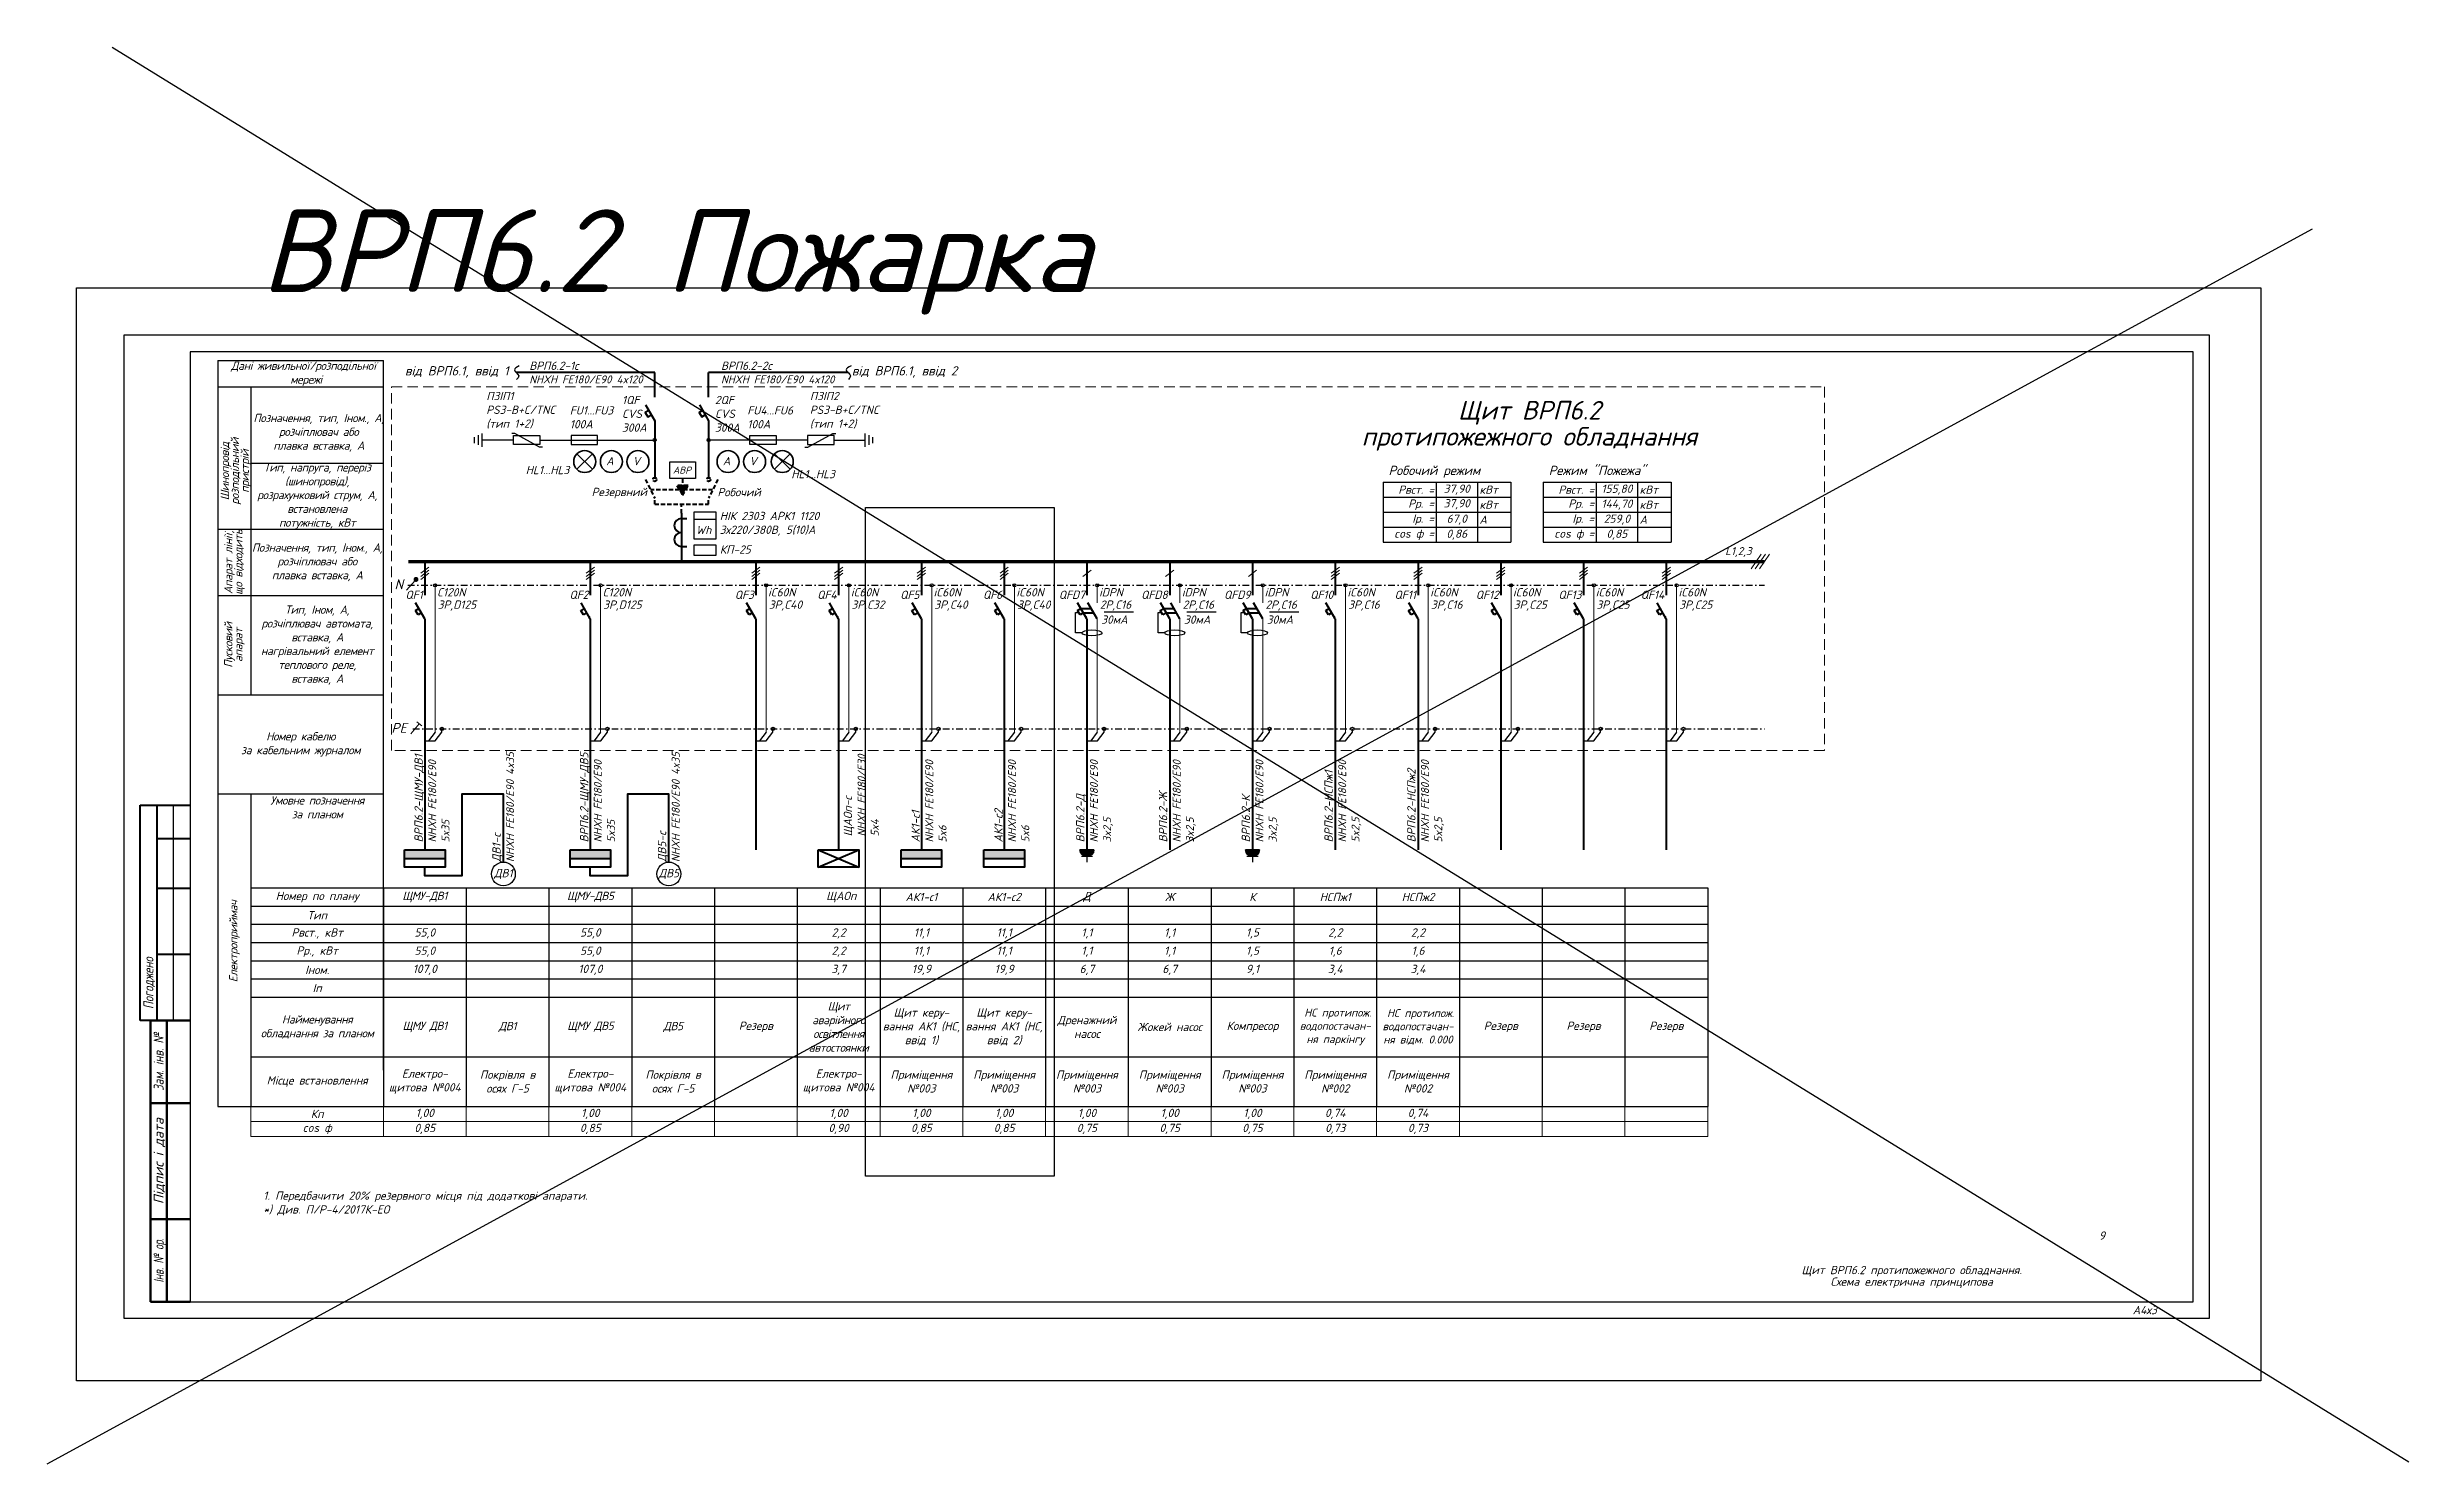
# Model space of a CAD drawing. Header units: millimetres. Extents: x -122434 to 1506205, y -201405 to 386015.
# Drawn here: x 595480 to 666810, y 194990 to 237790 of the extents above; entities that cross this region are included whole.
import ezdxf
from ezdxf.enums import TextEntityAlignment as Align

# ---------------------------------------------------------------- set-up
doc = ezdxf.new("R2010")
doc.units = ezdxf.units.MM
doc.linetypes.add('DASHDOTX2', pattern=[2, 1, -0.5, 0, -0.5])
doc.linetypes.add('DASHED', pattern=[9.525, 6.35, -3.175])
doc.layers.get('Defpoints').update_dxf_attribs({"color": 4})
doc.layers.add('Cхема', color=7, linetype='Continuous')
doc.layers.add('Схема', color=7, linetype='Continuous')
doc.layers.add('Рамка внешняя', color=4, linetype='Continuous', lineweight=30, plot=False)
doc.styles.add('GOST 2.304', font='isocpeui.ttf')
doc.styles.add('ICO', font='isocpeui.ttf')
doc.styles.add('ГОСТ 2.304', font='isocpeui.ttf')
doc.styles.add('СГЕНЕРИР_СТИЛЬ_7', font='isocpeui.ttf')

msp = doc.modelspace()

# ---------------------------------------------------------------- texts
at = {"color": 3, "lineweight": 40, "style": 'GOST 2.304'}
msp.add_text('ВРП6.2 Пожарка', height=2500, dxfattribs=at).set_placement((601936, 230390))
at = {"color": 0, "lineweight": 40, "style": 'ГОСТ 2.304'}
for s, p in [('від ВРП6.1, ввід 1', (606284, 227872, 0)), ('від ВРП6.1, ввід 2', (619782, 227872, 0))]:
    msp.add_text(s, height=281.25, dxfattribs=at).set_placement(p)
at = {"color": 7, "lineweight": 40, "style": 'ГОСТ 2.304'}
for s, p in [('А', (612362, 225161, 0)), ('V', (613163, 225161, 0)), ('А', (615886, 225161, 0)), ('V', (616688, 225161, 0)), ('HL1...HL3', (609933, 224890, 0)), ('HL1...HL3', (617955, 224767, 0)), ('Wh', (615075, 223079, 0))]:
    msp.add_text(s, height=250, dxfattribs=at).set_placement(p)
at = {"lineweight": 40, "style": 'ГОСТ 2.304'}
for s, p in [('Робочий режим', (635994, 224863, 0)), ('Режим "Пожежа"', (640832, 224863, 0))]:
    msp.add_text(s, height=281.25, dxfattribs=at).set_placement(p)
at = {"color": 0, "lineweight": 9, "style": 'ICO'}
for s, height, p in [('L1,2,3', 243.1, (646162, 222444, 0)), ('N', 300, (605970, 221413, 0)), ('PE', 300, (605877, 217075, 0))]:
    msp.add_text(s, height=height, dxfattribs=at).set_placement(p)
at = {"color": 7, "linetype": 'Continuous', "char_height": 250, "style": 'ГОСТ 2.304'}
for s, insert, width, attachment_point in [('{\\T0.95;Дані живильної/розподільної\\P мережі}', (603224, 227924, 0), 5000, 5), ('{\\C256;ПЗІП1\\PPS3-B+C/TNC\\P(тип 1+2)}', (608741, 226822, 0), 4000, 4), ('{\\C256;FU1...FU3\\P100А }', (611264, 226608, 0), 1387.26, 4), ('{\\C256;FU4...FU6\\P100А }', (616625, 226608, 0), 1387.26, 4), ('{\\C256;ПЗІП2\\PPS3-B+C/TNC\\P(тип 1+2)}', (618515, 226822, 0), 4000, 4), ('{\\T0.95;Позначення, тип, Iном., А, розчіплювач або \\Pплавка вставка, А}', (603679, 226142, 0), 4089.88, 5), ('{\\T0.95;Тип, напруга, переріз (шинопровід), розрахунковий струм, А, встановлена \\Pпотужність, кВт}', (603634, 224227, 0), 4000, 5), ('{\\T0.95;Позначення, тип, Iном., А, розчіплювач або \\Pплавка вставка, А}', (603634, 222227, 0), 4000, 5), ('{\\T0.95;Тип, Iном, А,\\Pрозчіплювач автомата,\\Pвставка, А\\Pнагрівальний елемент теплового реле,\\Pвставка, А}', (603634, 219727, 0), 4000, 5), ('{\\T0.95;Номер кабелю \\Pза кабельним журналом}', (603134, 216727, 0), 5000, 5), ('{\\T0.95;Умовне позначення \\Pза планом}', (603634, 214824, 0), 4000, 5)]:
    msp.add_mtext(s, dxfattribs=dict(at, insert=insert, width=width, attachment_point=attachment_point))
at = {"color": 2, "linetype": 'Continuous', "char_height": 250, "attachment_point": 4, "style": 'ГОСТ 2.304'}
for s, insert, width in [('{\\C256;ВРП6.2-1с\\H0.95833x;\\PNHXH FE180/E90 4x120}', (610041, 227962, 0), 5211.93), ('{\\C256;ВРП6.2-2с\\H0.95833x;\\PNHXH FE180/E90 4x120}', (615832, 227962, 0), 5211.93), ('{\\C256;1QF\\PCVS\\P300А}', (612841, 226714, 0), 4000), ('{\\C256;2QF\\PCVS\\P300А}', (615649, 226714, 0), 4000)]:
    msp.add_mtext(s, dxfattribs=dict(at, insert=insert, width=width))
at = {"color": 0, "lineweight": 40, "insert": (640247, 226351, 0), "char_height": 562.5, "width": 12154.15, "attachment_point": 5, "line_spacing_factor": 0.84, "style": 'ГОСТ 2.304'}
msp.add_mtext('Щит ВРП6.2\\Pпротипожежного обладнання{\\C7; }', dxfattribs=at)
at = {"color": 7, "linetype": 'Continuous', "char_height": 250, "attachment_point": 5, "rotation": 90, "line_spacing_factor": 0.72, "style": 'ГОСТ 2.304'}
for s, insert, width in [('{\\T0.95;Шинопровід\\Pрозподільний \\Pпристрій}', (601179, 224977, 0), 3500), ('{\\T0.95;Апарат лінії, що відходить}', (601134, 222227, 0), 2000), ('{\\T0.95;Пусковий \\Pапарат}', (601134, 219727, 0), 3000), ('{\\T0.95;Електроприймач}', (601134, 210774, 0), 8900)]:
    msp.add_mtext(s, dxfattribs=dict(at, insert=insert, width=width))
at = {"lineweight": 15, "char_height": 250, "attachment_point": 1, "style": 'ГОСТ 2.304'}
for s, insert, width in [('{\\C7;Резервний}', (611922, 224478, 0), 1265.99), ('{\\C7;Робочий}', (615724, 224472, 0), 1265.99), ('{\\C7;1. Передбачити 20% резервного місця під додаткові апарати.\\P*) }Див. П/Р-4/2017К-ЕО', (602005, 203216, 0), 21517.32)]:
    msp.add_mtext(s, dxfattribs=dict(at, insert=insert, width=width))
at = {"ltscale": 100, "char_height": 250, "attachment_point": 1}
for s, width, insert, style in [('НІК 2303 АРК1 1120\\P3х220/380В, 5(10)А', 3430.03, (615792, 223752, 0), 'GOST 2.304'), ('КП-25', 1652.14, (615795, 222739, 0), 'ГОСТ 2.304')]:
    msp.add_mtext_dynamic_manual_height_columns(s, width=width, gutter_width=1250, heights=[0], dxfattribs=dict(at, insert=insert, style=style))
at = {"color": 2, "linetype": 'Continuous', "char_height": 250, "width": 4000, "attachment_point": 4, "rotation": 90, "style": 'ГОСТ 2.304'}
for s, insert in [('{\\C256;ВРП6.2-ЩМУ-ДВ1\\P\\H0.95833x;NHXH FE180/E90\\P5x35}', (607101, 213765, 0)), ('{\\C256;ДВ1-c\\P\\H0.95833x;NHXH FE180/E90 4x35}', (609255, 213170, 0)), ('{\\C256;ВРП6.2-ЩМУ-ДВ5\\P\\H0.95833x;NHXH FE180/E90\\P5x35}', (612101, 213765, 0)), ('{\\C256;ДВ5-c \\P\\H0.95833x;NHXH FE180/E90 4x35}', (614255, 213170, 0)), ('{\\C256;ЩАОп-с\\P\\H0.95833x;NHXH FE180/E30\\P5x4}', (620067, 213945, 0)), ('{\\C256;АК1-с1\\P\\H0.95833x;NHXH FE180/E90\\P5x6}', (622115, 213765, 0)), ('{\\C256;АК1-с2\\P\\H0.95833x;NHXH FE180/E90\\P5x6}', (624615, 213765, 0)), ('{\\C256;ВРП6.2-Д\\P\\H0.95833x;NHXH FE180/E90\\P3x2,5}', (627115, 213765, 0)), ('{\\C256;ВРП6.2-Ж\\P\\H0.95833x;NHXH FE180/E90\\P3x2,5}', (629615, 213765, 0)), ('{\\C256;ВРП6.2-К\\P\\H0.95833x;NHXH FE180/E90\\P3x2,5}', (632115, 213765, 0)), ('{\\C256;ВРП6.2-НСПж1\\P\\H0.95833x;NHXH FE180/E90\\P5x2,5}', (634615, 213765, 0)), ('{\\C256;ВРП6.2-НСПж2\\P\\H0.95833x;NHXH FE180/E90\\P5x2,5}', (637115, 213765, 0))]:
    msp.add_mtext(s, dxfattribs=dict(at, insert=insert))
at = {"linetype": 'Continuous', "lineweight": 25, "char_height": 250, "attachment_point": 5, "line_spacing_factor": 0.84, "style": 'GOST 2.304'}
for s, insert, width in [('{\\C7;ДВ1}', (609258, 212810, 0), 1500), ('{\\C7;ДВ5}', (614258, 212810, 0), 1500), ('{\\C7;9}', (657545, 201885), 1518.78), ('Щит ВРП6.2 протипожежного обладнання. \\PСхема електрична принципова', (651795, 200635), 7000)]:
    msp.add_mtext(s, dxfattribs=dict(at, insert=insert, width=width))
at = {"layer": 'Схема', "color": 7, "linetype": 'DASHED', "lineweight": 40, "ltscale": 20, "style": 'ГОСТ 2.304'}
msp.add_text('АВР', height=213.8, dxfattribs=at).set_placement((614379, 224906, 0))

# ---------------------------------------------------------------- blocks, each defined once
blk = doc.blocks.new('*T30')
at = {"color": 0, "lineweight": -2, "transparency": 16777216}
for p, q in [((0, 0), (4000, 0)), ((0, 0), (0, -6600)), ((4000, 0), (4000, -1650)), ((6500, 0), (6500, -2200)), ((9000, 0), (9000, -1100)), ((11500, 0), (11500, -2200)), ((14000, 0), (14000, -6600)), ((0, -550), (44000, -550)), ((16500, -550), (16500, -3300)), ((19000, -550), (19000, -3300)), ((21500, -550), (21500, -3300)), ((24000, -550), (24000, -3300)), ((26500, -550), (26500, -3300)), ((29000, -550), (29000, -3300)), ((31500, -550), (31500, -3300)), ((34000, -550), (34000, -3300)), ((36500, -550), (36500, -3300)), ((39000, -550), (39000, -1100)), ((41500, -550), (41500, -1100)), ((44000, -550), (44000, -1100)), ((0, -1100), (31500, -1100)), ((0, -1650), (36500, -1650)), ((9000, -1650), (9000, -6600)), ((0, -2200), (4000, -2200)), ((0, -2750), (44000, -2750)), ((4000, -2200), (4000, -5100)), ((6500, -2200), (9000, -2200)), ((6500, -2750), (6500, -6600)), ((11500, -2200), (36500, -2200)), ((11500, -2750), (11500, -6600)), ((39000, -2200), (39000, -2750)), ((41500, -2200), (41500, -2750)), ((44000, -2200), (44000, -2750)), ((0, -3300), (36500, -3300)), ((0, -5100), (4000, -5100)), ((6500, -5100), (9000, -5100)), ((11500, -5100), (31500, -5100)), ((19000, -5100), (19000, -6600)), ((36500, -5100), (44000, -5100)), ((0, -6600), (44000, -6600))]:
    blk.add_line(p, q, dxfattribs=at)
at = {"color": 0, "linetype": 'ByBlock', "lineweight": -2, "transparency": 16777216}
for p, q in [((4000, 0), (44000, 0)), ((16500, 0), (16500, -550)), ((19000, 0), (19000, -550)), ((21500, 0), (21500, -550)), ((24000, 0), (24000, -550)), ((26500, 0), (26500, -550)), ((29000, 0), (29000, -550)), ((31500, 0), (31500, -550)), ((34000, 0), (34000, -550)), ((36500, 0), (36500, -550)), ((39000, 0), (39000, -550)), ((41500, 0), (41500, -550)), ((44000, 0), (44000, -550)), ((9000, -1100), (9000, -1650)), ((31500, -1100), (44000, -1100)), ((39000, -1100), (39000, -2200)), ((41500, -1100), (41500, -2200)), ((44000, -1100), (44000, -2200)), ((4000, -1650), (4000, -2200)), ((36500, -1650), (44000, -1650)), ((4000, -2200), (6500, -2200)), ((6500, -2200), (6500, -2750)), ((9000, -2200), (11500, -2200)), ((11500, -2200), (11500, -2750)), ((36500, -2200), (44000, -2200)), ((39000, -2750), (39000, -6600)), ((41500, -2750), (41500, -6600)), ((44000, -2750), (44000, -6600)), ((16500, -3300), (16500, -6600)), ((19000, -3300), (19000, -5100)), ((21500, -3300), (21500, -6600)), ((24000, -3300), (24000, -6600)), ((26500, -3300), (26500, -6600)), ((29000, -3300), (29000, -6600)), ((31500, -3300), (31500, -6600)), ((34000, -3300), (34000, -6600)), ((36500, -3300), (44000, -3300)), ((36500, -3300), (36500, -6600)), ((4000, -5100), (6500, -5100)), ((4000, -5100), (4000, -6600)), ((9000, -5100), (11500, -5100)), ((31500, -5100), (36500, -5100))]:
    blk.add_line(p, q, dxfattribs=at)
at = {"layer": 'Defpoints', "color": 8, "linetype": 'ByBlock', "lineweight": 0, "transparency": 16777216}
for p, q in [((0, -6600), (0, -7507)), ((0, -7053), (44000, -7053)), ((4000, -6600), (4000, -7507)), ((6500, -6600), (6500, -7507)), ((9000, -6600), (9000, -7507)), ((11500, -6600), (11500, -7507)), ((14000, -6600), (14000, -7507)), ((16500, -6600), (16500, -7507)), ((19000, -6600), (19000, -7507)), ((21500, -6600), (21500, -7507)), ((24000, -6600), (24000, -7507)), ((26500, -6600), (26500, -7507)), ((29000, -6600), (29000, -7507)), ((31500, -6600), (31500, -7507)), ((34000, -6600), (34000, -7507)), ((36500, -6600), (36500, -7507)), ((39000, -6600), (39000, -7507)), ((41500, -6600), (41500, -7507)), ((44000, -6600), (44000, -7507)), ((0, -7507), (44000, -7507))]:
    blk.add_line(p, q, dxfattribs=at)
at = {"color": 0, "transparency": 16777216, "attachment_point": 5}
for s, insert, char_height, width, style in [('Номер по плану', (2000, -275), 250, 3880, 'ГОСТ 2.304'), ('Тип', (2000, -825), 250, 3880, 'ГОСТ 2.304'), ('{\\T0.95;ЩМУ-ДВ1}', (5250, -275), 250, 2380, 'ГОСТ 2.304'), ('{\\T0.95;ЩМУ-ДВ5}', (10250, -275), 250, 2380, 'ГОСТ 2.304'), (' ЩАОп', (17750, -275), 250, 2380, 'ГОСТ 2.304'), ('АК1-с1', (20250, -275), 250, 2380, 'ГОСТ 2.304'), ('АК1-с2', (22750, -275), 250, 2380, 'ГОСТ 2.304'), ('Д', (25250, -275), 250, 2380, 'ГОСТ 2.304'), ('Ж', (27750, -275), 250, 2380, 'ГОСТ 2.304'), ('К', (30250, -275), 250, 2380, 'ГОСТ 2.304'), ('{\\C256;НСПж1}', (32750, -275), 250, 2380, 'ГОСТ 2.304'), ('{\\C256;НСПж2}', (35250, -275), 250, 2380, 'ГОСТ 2.304'), ('Рвст., кВт', (2000, -1375), 250, 3880, 'ГОСТ 2.304'), ('55,0', (5250, -1375), 250, 2380, 'ГОСТ 2.304'), ('55,0', (10250, -1375), 250, 2380, 'ГОСТ 2.304'), ('2,2', (17750, -1375), 250, 2380, 'ГОСТ 2.304'), ('11,1', (20250, -1375), 250, 2380, 'ГОСТ 2.304'), ('11,1', (22750, -1375), 250, 2380, 'ГОСТ 2.304'), ('1,1', (25250, -1375), 250, 2380, 'ГОСТ 2.304'), ('1,1', (27750, -1375), 250, 2380, 'ГОСТ 2.304'), ('1,5', (30250, -1375), 250, 2380, 'ГОСТ 2.304'), ('2,2', (32750, -1375), 250, 2380, 'ГОСТ 2.304'), ('2,2', (35250, -1375), 250, 2380, 'ГОСТ 2.304'), ('Рр., кВт', (2000, -1925), 250, 3880, 'ГОСТ 2.304'), ('55,0', (5250, -1925), 250, 2380, 'ГОСТ 2.304'), ('55,0', (10250, -1925), 250, 2380, 'ГОСТ 2.304'), ('2,2', (17750, -1925), 250, 2380, 'ГОСТ 2.304'), ('11,1', (20250, -1925), 250, 2380, 'GOST 2.304'), ('11,1', (22750, -1925), 250, 2380, 'GOST 2.304'), ('1,1', (25250, -1925), 250, 2380, 'GOST 2.304'), ('1,1', (27750, -1925), 250, 2380, 'GOST 2.304'), ('1,5', (30250, -1925), 250, 2380, 'GOST 2.304'), ('1,6', (32750, -1925), 250, 2380, 'GOST 2.304'), ('1,6', (35250, -1925), 250, 2380, 'GOST 2.304'), ('Іном.', (2000, -2475), 250, 3880, 'ГОСТ 2.304'), ('107,0', (5250, -2475), 250, 2380, 'ГОСТ 2.304'), ('107,0', (10250, -2475), 250, 2380, 'ГОСТ 2.304'), ('3,7', (17750, -2475), 250, 2380, 'ГОСТ 2.304'), ('19,9', (20250, -2475), 250, 2380, 'ГОСТ 2.304'), ('19,9', (22750, -2475), 250, 2380, 'ГОСТ 2.304'), ('6,7', (25250, -2475), 250, 2380, 'ГОСТ 2.304'), ('6,7', (27750, -2475), 250, 2380, 'ГОСТ 2.304'), ('9,1', (30250, -2475), 250, 2380, 'ГОСТ 2.304'), ('3,4', (32750, -2475), 250, 2380, 'ГОСТ 2.304'), ('3,4', (35250, -2475), 250, 2380, 'ГОСТ 2.304'), ('Іп', (2000, -3025), 250, 3880, 'ГОСТ 2.304'), ('{\\T0.95;Щит аварійного освітлення автостоянки}', (17750, -4200), 250, 2380, 'ГОСТ 2.304'), ('{\\T0.95;\\C7;Найменування обладнання за планом}', (2000, -4200), 250, 3880, 'ГОСТ 2.304'), ('{\\T0.95;ЩМУ ДВ1}', (5250, -4200), 250, 2380, 'ГОСТ 2.304'), ('{\\T0.95;ДВ1}', (7750, -4200), 250, 2380, 'ГОСТ 2.304'), ('{\\T0.95;ЩМУ ДВ5}', (10250, -4200), 250, 2380, 'ГОСТ 2.304'), ('{\\T0.95;ДВ5}', (12750, -4200), 250, 2380, 'ГОСТ 2.304'), ('Резерв', (15250, -4200), 250, 2380, 'ГОСТ 2.304'), ('Щит керу- вання АК1 (НС, ввід 1)', (20250, -4200), 250, 2380, 'ГОСТ 2.304'), ('Щит керу- вання АК1 (НС, ввід 2)', (22750, -4200), 250, 2380, 'ГОСТ 2.304'), ('Дренажний насос', (25250, -4200), 250, 2380, 'ГОСТ 2.304'), ('Жокей насос', (27750, -4200), 250, 2380, 'ГОСТ 2.304'), ('Компресор', (30250, -4200), 250, 2380, 'ГОСТ 2.304'), (' НС протипож. водопостачан- ня паркінгу', (32750, -4200), 240, 2480, 'ГОСТ 2.304'), (' НС протипож. водопостачан- ня відм. 0.000', (35250, -4200), 240, 2480, 'ГОСТ 2.304'), ('Резерв', (37750, -4200), 250, 2380, 'ГОСТ 2.304'), ('Резерв', (40250, -4200), 250, 2380, 'ГОСТ 2.304'), ('Резерв', (42750, -4200), 250, 2380, 'ГОСТ 2.304'), ('Місце встановлення', (2000, -5850), 250, 3880, 'ГОСТ 2.304'), ('Електро- щитова №004', (5250, -5850), 250, 2380, 'ГОСТ 2.304'), ('Покрівля в осях Г-5', (7750, -5850), 250, 2380, 'ГОСТ 2.304'), ('Електро- щитова №004', (10250, -5850), 250, 2380, 'ГОСТ 2.304'), ('Покрівля в осях Г-5', (12750, -5850), 250, 2380, 'ГОСТ 2.304'), ('Електро- щитова №004', (17750, -5850), 250, 2380, 'ГОСТ 2.304'), ('Приміщення №003', (20250, -5850), 250, 2380, 'ГОСТ 2.304'), ('Приміщення №003', (22750, -5850), 250, 2380, 'ГОСТ 2.304'), ('Приміщення №003', (25250, -5850), 250, 2380, 'ГОСТ 2.304'), ('Приміщення №003', (27750, -5850), 250, 2380, 'ГОСТ 2.304'), ('Приміщення №003', (30250, -5850), 250, 2380, 'ГОСТ 2.304'), ('Приміщення №002', (32750, -5850), 250, 2380, 'ГОСТ 2.304'), ('Приміщення №002', (35250, -5850), 250, 2380, 'ГОСТ 2.304')]:
    blk.add_mtext(s, dxfattribs=dict(at, insert=insert, char_height=char_height, width=width, style=style))
at = {"color": 7, "true_color": 0xffffff, "transparency": 16777216, "char_height": 250, "attachment_point": 5, "style": 'ГОСТ 2.304'}
for s, insert, width in [('cos ф', (2000, -7280), 3880), ('Кп', (2000, -6827), 3880), ('0,85', (5250, -7280), 2380), ('1,00', (5250, -6827), 2380), ('0,85', (10250, -7280), 2380), ('1,00', (10250, -6827), 2380), ('0,90', (17750, -7280), 2380), ('1,00', (17750, -6827), 2380), ('0,85', (20250, -7280), 2380), ('1,00', (20250, -6827), 2380), ('0,85', (22750, -7280), 2380), ('1,00', (22750, -6827), 2380), ('0,75', (25250, -7280), 2380), ('1,00', (25250, -6827), 2380), ('0,75', (27750, -7280), 2380), ('1,00', (27750, -6827), 2380), ('0,75', (30250, -7280), 2380), ('1,00', (30250, -6827), 2380), ('0,74', (32750, -6827), 2380), ('0,73', (32750, -7280), 2380), ('0,74', (35250, -6827), 2380), ('0,73', (35250, -7280), 2380)]:
    blk.add_mtext(s, dxfattribs=dict(at, insert=insert, width=width))
blk = doc.blocks.new('*T31')
at = {"color": 0, "lineweight": -2, "transparency": 16777216}
for p, q in [((0, 0), (1600, 0)), ((0, 0), (0, -1813)), ((2850, 0), (3860, 0)), ((3860, 0), (3860, -1813)), ((0, -453), (3860, -453)), ((0, -907), (3860, -907)), ((0, -1360), (1600, -1360)), ((1600, -907), (1600, -1360)), ((2850, -907), (2850, -1813)), ((2850, -1360), (3860, -1360)), ((0, -1813), (3860, -1813))]:
    blk.add_line(p, q, dxfattribs=at)
at = {"color": 0, "linetype": 'ByBlock', "lineweight": -2, "transparency": 16777216}
for p, q in [((1600, 0), (2850, 0)), ((1600, 0), (1600, -907)), ((2850, 0), (2850, -907)), ((1600, -1360), (2850, -1360)), ((1600, -1360), (1600, -1813))]:
    blk.add_line(p, q, dxfattribs=at)
at = {"color": 0, "transparency": 16777216, "char_height": 250, "style": 'ГОСТ 2.304'}
for s, insert, width, attachment_point in [('Рвст. =', (1540, -227), 1480, 6), ('Рр. =', (1540, -680), 1480, 6), ('155,80', (2225, -227), 1130, 5), ('144,70', (2225, -680), 1130, 5), ('кВт', (2910, -227), 890, 4), ('кВт', (2910, -680), 890, 4), ('Ір. =', (1540, -1133), 1480, 6), ('259,0', (2225, -1133), 1130, 5), ('А', (2910, -1133), 890, 4), ('cos ф =', (1540, -1587), 1480, 6), ('0,85', (2225, -1587), 1130, 5)]:
    blk.add_mtext(s, dxfattribs=dict(at, insert=insert, width=width, attachment_point=attachment_point))
blk = doc.blocks.new('*T32')
at = {"color": 0, "lineweight": -2, "transparency": 16777216}
for p, q in [((0, 0), (1600, 0)), ((0, 0), (0, -1813)), ((2850, 0), (3860, 0)), ((3860, 0), (3860, -1813)), ((0, -453), (3860, -453)), ((0, -907), (3860, -907)), ((0, -1360), (1600, -1360)), ((1600, -907), (1600, -1360)), ((2850, -907), (2850, -1813)), ((2850, -1360), (3860, -1360)), ((0, -1813), (3860, -1813))]:
    blk.add_line(p, q, dxfattribs=at)
at = {"color": 0, "linetype": 'ByBlock', "lineweight": -2, "transparency": 16777216}
for p, q in [((1600, 0), (2850, 0)), ((1600, 0), (1600, -907)), ((2850, 0), (2850, -907)), ((1600, -1360), (2850, -1360)), ((1600, -1360), (1600, -1813))]:
    blk.add_line(p, q, dxfattribs=at)
at = {"color": 0, "transparency": 16777216, "char_height": 250, "style": 'ГОСТ 2.304'}
for s, insert, width, attachment_point in [('Рвст. =', (1540, -227), 1480, 6), ('Рр. =', (1540, -680), 1480, 6), ('37,90', (2225, -227), 1130, 5), ('37,90', (2225, -513), 1130, 2), ('кВт', (2910, -227), 890, 4), ('кВт', (2910, -680), 890, 4), ('Ір. =', (1540, -1133), 1480, 6), ('67,0', (2225, -1133), 1130, 5), ('А', (2910, -1133), 890, 4), ('cos ф =', (1540, -1587), 1480, 6), ('0,86', (2225, -1587), 1130, 5)]:
    blk.add_mtext(s, dxfattribs=dict(at, insert=insert, width=width, attachment_point=attachment_point))
blk = doc.blocks.new('*U160')
at = {"color": 0, "lineweight": 40}
for p, q in [((0, 0), (0, -1005)), ((-284, -1468), (-180, -1408)), ((0, -1720), (-280, -1240)), ((-204, -1607), (-284, -1468)), ((-100, -1547), (-204, -1607))]:
    blk.add_line(p, q, dxfattribs=at)
at = {"color": 0, "lineweight": 13}
for p, q in [((-124, -348), (124, -163)), ((-124, -441), (124, -256)), ((-124, -533), (124, -348))]:
    blk.add_line(p, q, dxfattribs=at)
at = {"color": 0, "lineweight": 9}
for p, q in [((311, -711), (311, -1240)), ((311, -1240), (311, -1720)), ((311, -2461), (311, -1720)), ((311, -2941), (311, -2461)), ((311, -5151), (311, -2941))]:
    blk.add_line(p, q, dxfattribs=at)
at = {"lineweight": 40}
for p, q in [((0, -1720), (0, -2226)), ((0, -2226), (0, -2941)), ((0, -2941), (0, -4529))]:
    blk.add_line(p, q, dxfattribs=at)
at = {"color": 0}
blk.add_circle((311, -711), 46.3, dxfattribs=at)
at = {"color": 0, "lineweight": 40}
blk.add_point((-37, -1659), dxfattribs=at)
at = {"style": 'ГОСТ 2.304'}
blk.add_attdef('QF', text='', height=250, dxfattribs=at).set_placement((-61, -997), align=Align.MIDDLE_RIGHT)
at = {"lineweight": 50, "style": 'ГОСТ 2.304'}
for tag, p in [('CURRENT', (391, -1419)), ('ТYPE', (369, -1046))]:
    blk.add_attdef(tag, p, '', height=250, dxfattribs=at)
blk = doc.blocks.new('*U159')
at = {"color": 0, "lineweight": 40}
for p, q in [((0, 0), (0, -1005)), ((-284, -1468), (-180, -1408)), ((0, -1720), (-280, -1240)), ((-181, -1409), (130, -1409)), ((311, -1720), (31, -1240)), ((-204, -1607), (-284, -1468)), ((-100, -1547), (-204, -1607)), ((-100, -1547), (210, -1547))]:
    blk.add_line(p, q, dxfattribs=at)
at = {"color": 0, "lineweight": 13}
blk.add_line((-124, -441), (124, -256), dxfattribs=at)
at = {"color": 0, "lineweight": 9}
for p, q in [((311, -711), (311, -1240)), ((311, -2461), (311, -1720)), ((311, -2941), (311, -2461)), ((311, -5151), (311, -2941))]:
    blk.add_line(p, q, dxfattribs=at)
at = {"lineweight": 40}
for p, q in [((0, -1720), (0, -2226)), ((0, -2226), (0, -2941)), ((0, -2941), (0, -4529))]:
    blk.add_line(p, q, dxfattribs=at)
blk.add_line((516, -1512), (1402, -1512))
at = {"color": 0}
blk.add_lwpolyline([(-151, -2149), (-346, -2149), (-346, -1537), (-244, -1537)], dxfattribs=at)
blk.add_circle((311, -711), 46.3, dxfattribs=at)
blk.add_ellipse((153, -2149), major_axis=(-304, 0), ratio=0.29336, dxfattribs=at)
at = {"color": 0, "lineweight": 40}
blk.add_point((-37, -1659), dxfattribs=at)
at = {"style": 'ГОСТ 2.304'}
blk.add_attdef('QF', text='', height=250, dxfattribs=at).set_placement((-61, -997), align=Align.MIDDLE_RIGHT)
at = {"lineweight": 50, "style": 'ГОСТ 2.304'}
for tag, p in [('CURRENT', (391, -1419)), ('ТYPE', (369, -1046)), ('D_CURRENT', (432, -1871))]:
    blk.add_attdef(tag, p, '', height=250, dxfattribs=at)
blk = doc.blocks.new('*U4')
h = blk.add_hatch(color=256)
h.dxf.hatch_style = 1
h.paths.add_polyline_path([(175, 0, 1), (-175, 0)])
at = {"color": 0, "linetype": 'Continuous', "lineweight": 30}
for p, q in [((175, 0), (-175, 0)), ((140, 175), (-140, 175)), ((0, 175), (0, 315)), ((0, 175), (0, 315)), ((0, 175), (0, 315))]:
    blk.add_line(p, q, dxfattribs=at)
blk.add_arc((0, 0), 175, 0, 180, dxfattribs=at)
blk = doc.blocks.new('Рамка А4х3')
at = {"lineweight": 40}
for p, q in [((4.94, 90), (4.94, 155)), ((4.94, 155), (19.94, 155)), ((9.94, 155), (9.94, 90)), ((9.94, 145), (19.94, 145)), ((9.94, 130), (19.94, 130)), ((9.94, 110), (19.94, 110)), ((19.94, 90), (4.94, 90))]:
    blk.add_line(p, q, dxfattribs=at)
at = {"lineweight": 25}
blk.add_line((14.94, 90), (14.94, 155), dxfattribs=at)
at = {"linetype": 'Continuous', "lineweight": 60}
for p, q in [((8, 5), (8, 90)), ((8, 90), (20, 90)), ((8, 90), (20, 90)), ((13, 5), (13, 90)), ((8, 65), (20, 65)), ((8, 30), (20, 30)), ((20, 5), (8, 5))]:
    blk.add_line(p, q, dxfattribs=at)
at = {"lineweight": 30, "ltscale": 100}
blk.add_lwpolyline([(20, 5), (625, 5), (625, 292), (20, 292)], close=True, dxfattribs=at)
at = {"layer": 'Рамка внешняя', "ltscale": 100}
blk.add_lwpolyline([(0, 0), (630, 0), (630, 297), (0, 297)], close=True, dxfattribs=at)
at = {"linetype": 'Continuous', "lineweight": 25, "style": 'СГЕНЕРИР_СТИЛЬ_7'}
for s, width, p in [('Погоджено', 0.8, (7.44, 101.27)), ('Зам. інв. №', 0.8, (10.5, 77.5)), ('Інв. № ор.', 0.7, (10.5, 17.5))]:
    blk.add_text(s, height=3, rotation=90, dxfattribs=dict(at, width=width)).set_placement(p, align=Align.MIDDLE_CENTER)
blk.add_text('Підпис і дата', height=3, rotation=90, dxfattribs=at).set_placement((10.5, 47.5), align=Align.MIDDLE_CENTER)
at = {"layer": 'Схема', "linetype": 'Continuous', "style": 'ГОСТ 2.304'}
blk.add_text('А4х3', height=2.5, dxfattribs=at).set_placement((606.77, 1.24))

# ---------------------------------------------------------------- hatches: boundary and pattern name
at = {"lineweight": 40}
h = msp.add_hatch(color=256, dxfattribs=at)
h.dxf.hatch_style = 1
h.paths.add_polyline_path([(607496, 213544), (606271, 213544), (606271, 213281), (607496, 213281)])
h = msp.add_hatch(color=256, dxfattribs=at)
h.dxf.hatch_style = 1
h.paths.add_polyline_path([(612496, 213544), (611271, 213544), (611271, 213281), (612496, 213281)])
h = msp.add_hatch(color=256, dxfattribs=at)
h.dxf.hatch_style = 1
h.paths.add_polyline_path([(622496, 213544), (621271, 213544), (621271, 213281), (622496, 213281)])
h = msp.add_hatch(color=256, dxfattribs=at)
h.dxf.hatch_style = 1
h.paths.add_polyline_path([(624996, 213544), (623771, 213544), (623771, 213281), (624996, 213281)])
at = {"layer": 'Схема', "linetype": 'DASHED', "lineweight": 40, "ltscale": 20}
h = msp.add_hatch(color=7, dxfattribs=at)
h.dxf.hatch_style = 1
h.paths.add_polyline_path([(614840, 224547), (614500, 224547), (614670, 224251)])

# ---------------------------------------------------------------- linework, layer by layer
at = {"color": 7, "ltscale": 300}
for p, q in [((600634, 228324, 0), (605634, 228324, 0)), ((600634, 228324, 0), (600634, 205789, 0)), ((605634, 206884, 0), (605634, 228324, 0)), ((600634, 227524, 0), (605634, 227524, 0)), ((601634, 227524, 0), (601634, 223227, 0)), ((601634, 225227, 0), (605634, 225227, 0)), ((600634, 223227, 0), (605634, 223227, 0)), ((601634, 223227, 0), (601634, 221227, 0)), ((600634, 221227, 0), (605634, 221227, 0)), ((601634, 221227, 0), (601634, 218227, 0)), ((600634, 218227, 0), (605634, 218227, 0)), ((600634, 215227, 0), (605634, 215227, 0)), ((601634, 215224, 0), (601634, 206884, 0)), ((600634, 205789, 0), (601634, 205789, 0))]:
    msp.add_line(p, q, dxfattribs=at)
at = {"lineweight": 40, "ltscale": 300}
for p, q in [((613828, 227962, 0), (609646, 227962, 0)), ((619672, 227962, 0), (615457, 227962, 0))]:
    msp.add_line(p, q, dxfattribs=at)
at = {"color": 7, "lineweight": 30, "ltscale": 300}
for p, q in [((609600, 226121, 0), (609510, 226121, 0)), ((610349, 225706, 0), (609600, 226121, 0)), ((618456, 225706, 0), (619206, 226121, 0)), ((619206, 226121, 0), (619295, 226121, 0)), ((609561, 225920, 0), (608617, 225920, 0)), ((610439, 225706, 0), (610349, 225706, 0)), ((610360, 225920, 0), (613828, 225920, 0)), ((618445, 225920, 0), (615456, 225920, 0)), ((618367, 225706, 0), (618456, 225706, 0)), ((619245, 225920, 0), (620189, 225920, 0)), ((615017, 223527, 0), (615676, 223527, 0))]:
    msp.add_line(p, q, dxfattribs=at)
at = {"color": 7, "lineweight": 40, "ltscale": 300}
for p, q in [((614632, 223548, 0), (614796, 223548, 0)), ((614632, 222708, 0), (614802, 222708, 0))]:
    msp.add_line(p, q, dxfattribs=at)
at = {"lineweight": 15, "ltscale": 200}
for p, q in [((647251, 222469, 0), (646946, 222033, 0)), ((647376, 222469, 0), (647070, 222033, 0)), ((647500, 222469, 0), (647194, 222033, 0))]:
    msp.add_line(p, q, dxfattribs=at)
at = {"color": 0, "linetype": 'DASHDOTX2', "ltscale": 200}
for p, q in [((606376, 221532, 0), (647347, 221532, 0)), ((606528, 217193, 0), (647347, 217193, 0))]:
    msp.add_line(p, q, dxfattribs=at)
at = {"lineweight": 40, "ltscale": 200}
for p, q in [((606884, 217714, 0), (606884, 213544, 0)), ((611884, 217714, 0), (611884, 213544, 0)), ((616884, 217714, 0), (616884, 213544, 0)), ((619384, 217714, 0), (619384, 213544, 0)), ((621884, 217714, 0), (621884, 213544, 0)), ((624384, 217714, 0), (624384, 213544, 0)), ((626884, 217714, 0), (626884, 213544, 0)), ((629384, 217714, 0), (629384, 213544, 0)), ((631884, 217714, 0), (631884, 213544, 0)), ((634384, 217714, 0), (634384, 213544, 0)), ((636884, 217714, 0), (636884, 213544, 0)), ((639384, 217714, 0), (639384, 213544, 0)), ((641884, 217714, 0), (641884, 213544, 0)), ((644384, 217714, 0), (644384, 213544, 0)), ((606271, 213281, 0), (607496, 213281, 0)), ((611271, 213281, 0), (612496, 213281, 0)), ((618771, 213544, 0), (619996, 213018, 0)), ((618771, 213018, 0), (619996, 213544, 0)), ((621271, 213281, 0), (622496, 213281, 0)), ((623771, 213281, 0), (624996, 213281, 0))]:
    msp.add_line(p, q, dxfattribs=at)
at = {"color": 0, "ltscale": 200}
for p, q in [((607195, 217092, 0), (606998, 216832, 0)), ((607199, 216832, 0), (607401, 217093, 0)), ((607401, 217093, 0), (607401, 217193, 0)), ((612195, 217092, 0), (611998, 216832, 0)), ((612199, 216832, 0), (612401, 217093, 0)), ((612401, 217093, 0), (612401, 217193, 0)), ((617195, 217092, 0), (616998, 216832, 0)), ((617199, 216832, 0), (617401, 217093, 0)), ((617401, 217093, 0), (617401, 217193, 0)), ((619695, 217092, 0), (619498, 216832, 0)), ((619699, 216832, 0), (619901, 217093, 0)), ((619901, 217093, 0), (619901, 217193, 0)), ((622195, 217092, 0), (621998, 216832, 0)), ((622199, 216832, 0), (622401, 217093, 0)), ((622401, 217093, 0), (622401, 217193, 0)), ((624695, 217092, 0), (624498, 216832, 0)), ((624699, 216832, 0), (624901, 217093, 0)), ((624901, 217093, 0), (624901, 217193, 0)), ((627195, 217092, 0), (626998, 216832, 0)), ((627199, 216832, 0), (627401, 217093, 0)), ((627401, 217093, 0), (627401, 217193, 0)), ((629695, 217092, 0), (629498, 216832, 0)), ((629699, 216832, 0), (629901, 217093, 0)), ((629901, 217093, 0), (629901, 217193, 0)), ((632195, 217092, 0), (631998, 216832, 0)), ((632199, 216832, 0), (632401, 217093, 0)), ((632401, 217093, 0), (632401, 217193, 0)), ((634695, 217092, 0), (634498, 216832, 0)), ((634699, 216832, 0), (634901, 217093, 0)), ((634901, 217093, 0), (634901, 217193, 0)), ((637195, 217092, 0), (636998, 216832, 0)), ((637199, 216832, 0), (637401, 217093, 0)), ((637401, 217093, 0), (637401, 217193, 0)), ((606875, 216832, 0), (607199, 216832, 0)), ((611875, 216832, 0), (612199, 216832, 0)), ((616875, 216832, 0), (617199, 216832, 0)), ((619375, 216832, 0), (619699, 216832, 0)), ((621875, 216832, 0), (622199, 216832, 0)), ((624375, 216832, 0), (624699, 216832, 0)), ((626875, 216832, 0), (627199, 216832, 0)), ((629375, 216832, 0), (629699, 216832, 0)), ((631875, 216832, 0), (632199, 216832, 0)), ((634375, 216832, 0), (634699, 216832, 0)), ((636875, 216832, 0), (637199, 216832, 0))]:
    msp.add_line(p, q, dxfattribs=at)
at = {"ltscale": 200}
for p, q in [((639695, 217092, 0), (639498, 216832, 0)), ((639699, 216832, 0), (639901, 217093, 0)), ((639901, 217093, 0), (639901, 217193, 0)), ((642195, 217092, 0), (641998, 216832, 0)), ((642199, 216832, 0), (642401, 217093, 0)), ((642401, 217093, 0), (642401, 217193, 0)), ((644695, 217092, 0), (644498, 216832, 0)), ((644699, 216832, 0), (644901, 217093, 0)), ((644901, 217093, 0), (644901, 217193, 0)), ((639375, 216832, 0), (639699, 216832, 0)), ((641875, 216832, 0), (642199, 216832, 0)), ((644375, 216832, 0), (644699, 216832, 0))]:
    msp.add_line(p, q, dxfattribs=at)
at = {"color": 1}
for points in [[(597440, 237790), (666810, 195050)], [(595480, 194990), (663900, 232300)]]:
    msp.add_lwpolyline(points, dxfattribs=at)
at = {"color": 3}
msp.add_lwpolyline([(596361, 230519), (662346, 230519), (662346, 197494), (596361, 197494)], close=True, dxfattribs=at)
at = {"lineweight": 40, "ltscale": 300, "elevation": 0}
for points in [[(613828, 227221), (613828, 227962)], [(615457, 227221), (615457, 227962)], [(613548, 226986), (613828, 226506)], [(615177, 226986), (615457, 226506)], [(613647, 226817), (613544, 226758), (613624, 226619), (613727, 226679)], [(613828, 226506), (613828, 224784)], [(615275, 226817), (615173, 226758), (615253, 226619), (615356, 226679)], [(615457, 226506), (615457, 224784)], [(614642, 223709), (614642, 222243)]]:
    msp.add_lwpolyline(points, dxfattribs=at)
at = {"linetype": 'DASHED', "lineweight": 18, "ltscale": 50, "elevation": 0}
msp.add_lwpolyline([(605881, 227524), (649160, 227524), (649160, 216544), (605881, 216544)], close=True, dxfattribs=at)
at = {"color": 7, "lineweight": 30, "ltscale": 100, "elevation": 0}
for points in [[(608617, 225716), (608617, 226123)], [(620189, 225716), (620189, 226123)], [(608390, 225831), (608390, 226008)], [(608504, 225774), (608504, 226066)], [(620302, 225774), (620302, 226066)], [(620415, 225831), (620415, 226008)]]:
    msp.add_lwpolyline(points, dxfattribs=at)
for points in [[(609561, 225783), (609561, 226057), (610360, 226057), (610360, 225783)], [(612103, 225783), (612103, 226057), (611304, 226057), (611304, 225783)], [(616702, 225783), (616702, 226057), (617502, 226057), (617502, 225783)], [(619245, 225783), (619245, 226057), (618445, 226057), (618445, 225783)], [(615017, 223755), (615676, 223755), (615676, 222922), (615017, 222922)], [(615017, 222755), (615676, 222755), (615676, 222429), (615017, 222429)]]:
    msp.add_lwpolyline(points, close=True, dxfattribs=at)
at = {"color": 0, "ltscale": 50, "elevation": 0}
msp.add_lwpolyline([(614285, 225262), (615058, 225262), (615058, 224759), (614285, 224759)], close=True, dxfattribs=at)
at = {"color": 0, "lineweight": 40, "ltscale": 50, "const_width": 100, "elevation": 0}
msp.add_lwpolyline([(606383, 222243), (647347, 222251)], dxfattribs=at)
at = {"lineweight": 20, "ltscale": 50, "elevation": 0}
for points in [[(606593, 221682), (606336, 221382)], [(606719, 217344), (606463, 217044)], [(606716, 217347), (606797, 217283), (606642, 217404)]]:
    msp.add_lwpolyline(points, dxfattribs=at)
at = {"lineweight": 9, "ltscale": 50, "const_width": 75, "elevation": 0}
msp.add_lwpolyline([(606581, 221710, 1), (606656, 221710, 1)], format="xyb", close=True, dxfattribs=at)
at = {"lineweight": 40, "ltscale": 200, "elevation": 0}
for points in [[(609261, 213170), (609258, 215225), (608008, 215225), (608008, 212752), (606884, 212752), (606884, 213018)], [(614258, 213170), (614258, 215225), (613008, 215225), (613008, 212752), (611884, 212752), (611884, 213018)]]:
    msp.add_lwpolyline(points, dxfattribs=at)
at = {"lineweight": 40, "ltscale": 50, "elevation": 0}
for points in [[(606271, 213544), (607496, 213544), (607496, 213018), (606271, 213018)], [(611271, 213544), (612496, 213544), (612496, 213018), (611271, 213018)], [(618771, 213544), (619996, 213544), (619996, 213018), (618771, 213018)], [(621271, 213544), (622496, 213544), (622496, 213018), (621271, 213018)], [(623771, 213544), (624996, 213544), (624996, 213018), (623771, 213018)]]:
    msp.add_lwpolyline(points, close=True, dxfattribs=at)
at = {"color": 0, "lineweight": 30}
for centre in [(613827, 225920, 0), (615456, 225920, 0)]:
    msp.add_circle(centre, 46.3, dxfattribs=at)
at = {"color": 0}
for centre in [(607401, 217193, 0), (612401, 217193, 0), (617401, 217193, 0), (619901, 217193, 0), (622401, 217193, 0), (624901, 217193, 0), (627401, 217193, 0), (629901, 217193, 0), (632401, 217193, 0), (634901, 217193, 0), (637401, 217193, 0)]:
    msp.add_circle(centre, 51.8, dxfattribs=at)
for centre, radius in [((639901, 217193, 0), 51.8), ((642401, 217193, 0), 51.8), ((644901, 217193, 0), 51.8), ((609258, 212810, 0), 360), ((614258, 212810, 0), 360)]:
    msp.add_circle(centre, radius)
at = {"color": 7, "lineweight": 40}
for centre in [(614632, 223337, 0), (614632, 222918, 0)]:
    msp.add_arc(centre, 211, 90, 270, dxfattribs=at)
at = {"color": 7}
for points in [[(609736, 228160, 0), (609592, 228038, 0), (609720, 227857, 0), (609656, 227751, 0)], [(619758, 228160, 0), (619614, 228038, 0), (619742, 227857, 0), (619678, 227751, 0)]]:
    msp.add_spline(points, degree=3, dxfattribs=at)
at = {"layer": 'Cхема', "lineweight": 35}
for p, q in [((611948, 225037, 0), (611480, 225505, 0)), ((611480, 225037, 0), (611948, 225505, 0)), ((617916, 225037, 0), (617447, 225505, 0)), ((617447, 225037, 0), (617916, 225505, 0))]:
    msp.add_line(p, q, dxfattribs=at)
for centre in [(611714, 225271, 0), (612520, 225271, 0), (613322, 225271, 0), (616044, 225271, 0), (616846, 225271, 0), (617681, 225271, 0)]:
    msp.add_circle(centre, 332, dxfattribs=at)
at = {"layer": 'Defpoints'}
msp.add_lwpolyline([(620196, 223880), (625895, 223880), (625895, 203685), (620196, 203685)], close=True, dxfattribs=at)
at = {"layer": 'Схема', "color": 7, "linetype": 'DASHED', "lineweight": 40, "ltscale": 20}
for p, q in [((613548, 224728, 0), (613828, 224169, 0)), ((613773, 224784, 0), (613883, 224784, 0)), ((614670, 224759, 0), (614670, 224547, 0)), ((615401, 224784, 0), (615512, 224784, 0)), ((615736, 224728, 0), (615457, 224169, 0)), ((614576, 224414, 0), (613705, 224414, 0)), ((613828, 223980, 0), (613828, 224169, 0)), ((613828, 223980, 0), (615457, 223980, 0)), ((614642, 223709, 0), (614642, 223980, 0)), ((615579, 224414, 0), (614764, 224414, 0)), ((615457, 223980, 0), (615457, 224169, 0))]:
    msp.add_line(p, q, dxfattribs=at)
at = {"layer": 'Схема', "color": 7, "linetype": 'DASHED', "lineweight": 40, "ltscale": 20, "elevation": 0}
msp.add_lwpolyline([(614670, 224251), (614840, 224547), (614500, 224547)], close=True, dxfattribs=at)
at = {"layer": 'Схема', "color": 7, "linetype": 'DASHED', "lineweight": 40, "ltscale": 20}
for centre in [(613828, 224728, 0), (615457, 224728, 0)]:
    msp.add_circle(centre, 55.4, dxfattribs=at)

# ---------------------------------------------------------------- block references
at = {"xscale": 100, "yscale": 100, "zscale": 100}
msp.add_blockref('Рамка А4х3', (597795, 199385), dxfattribs=at)
for name, p in [('*T32', (635830, 224649, 0)), ('*T31', (640667, 224649, 0)), ('*T30', (601634, 212389, 0))]:
    msp.add_blockref(name, p)
at = {"lineweight": 50}
for name, p, values in [('*U160', (606884, 222243, 0), {'QF': 'QF1', 'ТYPE': 'C120N', 'CURRENT': '3P,D125'}), ('*U160', (611884, 222243, 0), {'QF': 'QF2', 'ТYPE': 'C120N', 'CURRENT': '3P,D125'}), ('*U160', (616884, 222243, 0), {'QF': 'QF3', 'ТYPE': 'iC60N', 'CURRENT': '3P,C40'}), ('*U160', (619384, 222243, 0), {'QF': 'QF4', 'ТYPE': 'iC60N', 'CURRENT': '3P,C32'}), ('*U160', (621884, 222243, 0), {'QF': 'QF5', 'ТYPE': 'iC60N', 'CURRENT': '3P,C40'}), ('*U160', (624384, 222243, 0), {'QF': 'QF6', 'ТYPE': 'iC60N', 'CURRENT': '3P,C40'}), ('*U159', (626884, 222243, 0), {'QF': 'QFD7', 'ТYPE': 'iDPN', 'CURRENT': '2P,C16', 'D_CURRENT': '30мА'}), ('*U159', (629384, 222243, 0), {'QF': 'QFD8', 'ТYPE': 'iDPN', 'CURRENT': '2P,C16', 'D_CURRENT': '30мА'}), ('*U159', (631884, 222243, 0), {'QF': 'QFD9', 'ТYPE': 'iDPN', 'CURRENT': '2P,C16', 'D_CURRENT': '30мА'}), ('*U160', (634384, 222243, 0), {'QF': 'QF10', 'ТYPE': 'iC60N', 'CURRENT': '3P,C16'}), ('*U160', (636884, 222243, 0), {'QF': 'QF11', 'ТYPE': 'iC60N', 'CURRENT': '3P,C16'}), ('*U160', (639384, 222243, 0), {'QF': 'QF12', 'ТYPE': 'iC60N', 'CURRENT': '3P,C25'}), ('*U160', (641884, 222243, 0), {'QF': 'QF13', 'ТYPE': 'iC60N', 'CURRENT': '3P,C25'}), ('*U160', (644384, 222243, 0), {'QF': 'QF14', 'ТYPE': 'iC60N', 'CURRENT': '3P,C25'})]:
    msp.add_blockref(name, p, dxfattribs=at).add_auto_attribs(values)
at = {"xscale": -1.2, "yscale": 1.2, "zscale": 1.2, "rotation": 180}
for p in [(626884, 213544, 0), (631884, 213544, 0)]:
    msp.add_blockref('*U4', p, dxfattribs=at)

msp.set_redraw_order([(e.dxf.handle, doc.entitydb.next_handle()) for e in msp.query("TEXT MTEXT ATTDEF DIMENSION ARC_DIMENSION")])  # texts and dimensions are drawn at this point

doc.saveas('drawing.dxf')
